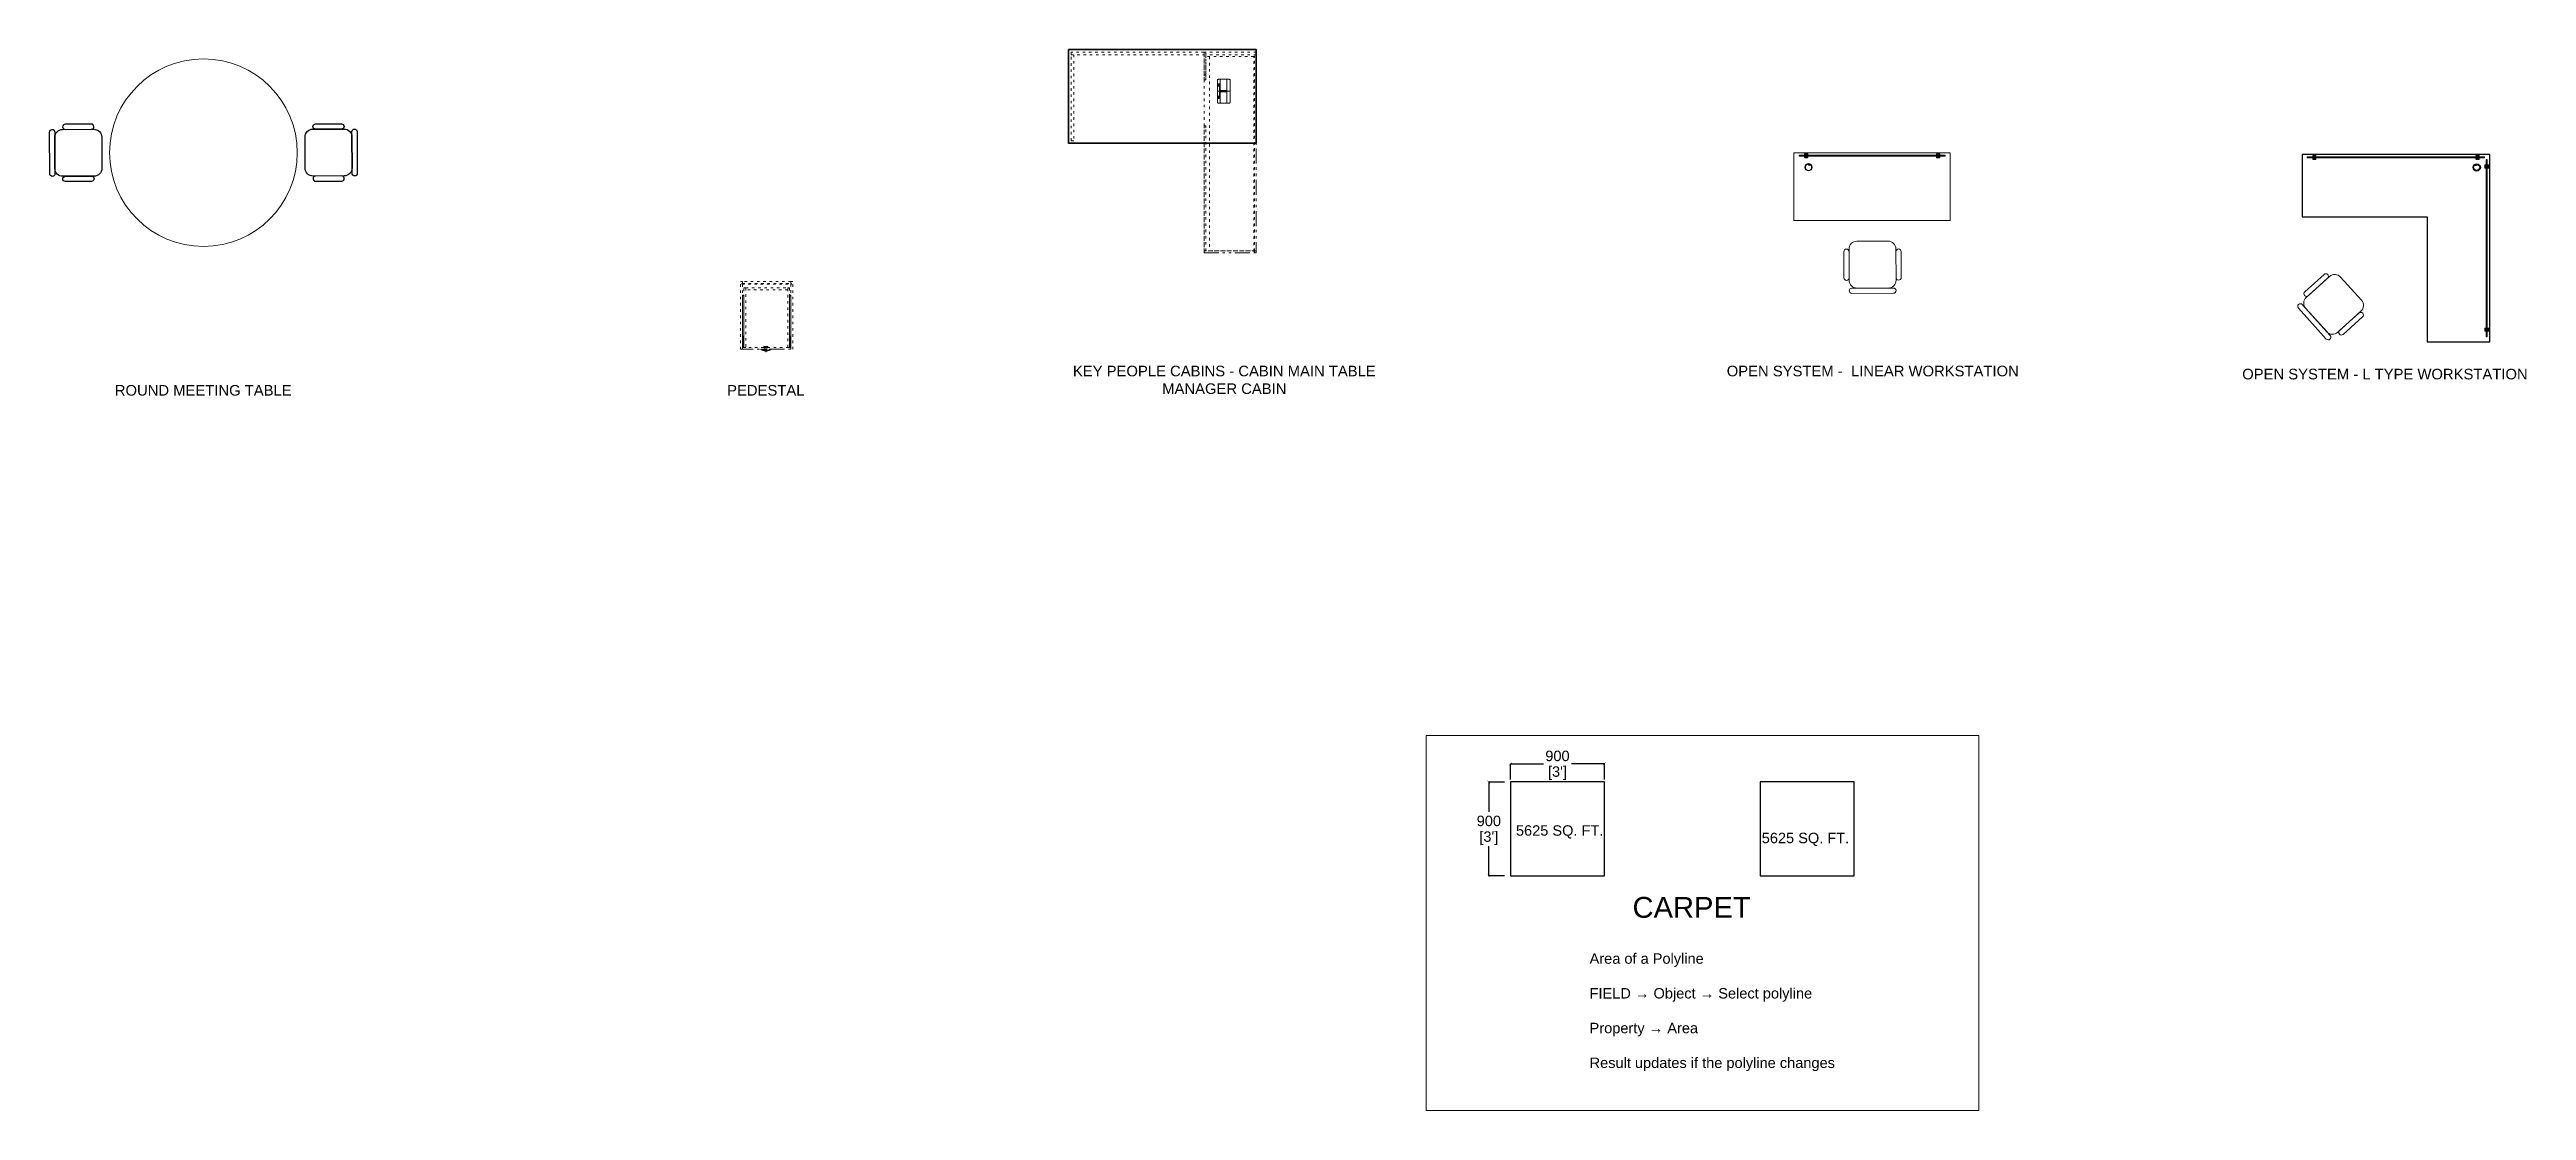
# Model space of a CAD drawing. Header units: millimetres. Extents: x -30 to 138967, y -30 to 77998.
# Drawn here: x 41352 to 65108, y 37225 to 47407 of the extents above; entities that cross this region are included whole.
import ezdxf

# ---------------------------------------------------------------- set-up
doc = ezdxf.new("R2010")
doc.units = ezdxf.units.MM
doc.header["$LTSCALE"] = 10
doc.header["$MEASUREMENT"] = 0
doc.linetypes.add('ACAD_ISO03W100', pattern=[30, 12, -18])
doc.layers.get('0').update_dxf_attribs({"lineweight": 13})
for name, color, linetype, lineweight, true_color in [('BLIND -PVC', 7, 'Continuous', 13, 0x625f7c), ('OTHER CLADDING', 7, 'Continuous', 13, 0xfa94ca), ('PELMET', 7, 'Continuous', 30, 0x65665c)]:
    doc.layers.add(name, color=color, linetype=linetype, lineweight=lineweight, true_color=true_color)
for name, color, linetype, lineweight in [('Furniture', 14, 'Continuous', 25), ('Lacquered Glass', 152, 'Continuous', 5), ('SKIRTING', 253, 'Continuous', 20)]:
    doc.layers.add(name, color=color, linetype=linetype, lineweight=lineweight)
for name, color, linetype in [('KEY PEOPLE CABINS - MANAGER CABIN', 248, 'Continuous'), ('PEDESTAL -3 DRAWER', 36, 'Continuous'), ('ROUND MEETING TABLE', 34, 'Continuous')]:
    doc.layers.add(name, color=color, linetype=linetype)
doc.styles.add('2MM', font='arial.ttf')
doc.styles.add('DIM COMPOUND', font='arial.ttf', dxfattribs={"height": 100})
doc.styles.get("Standard").update_dxf_attribs({"font": 'arial.ttf'})
doc.dimstyles.new('DIM COMPOUND', dxfattribs={"dimtxt": 100, "dimasz": 25, "dimexe": 0.05, "dimexo": 10, "dimgap": 25, "dimtad": 0, "dimtih": 1, "dimtoh": 1, "dimdec": 0, "dimzin": 0, "dimdsep": 46, "dimtxsty": 'DIM COMPOUND', "dimblk": 'ARCHTICK', "dimcen": 0.01, "dimdle": 5, "dimclrd": 216, "dimclre": 256, "dimclrt": 256, "dimadec": 0, "dimazin": 0, "dimtfac": 0.05, "dimtdec": 0, "dimtofl": 0, "dimtmove": 0, "dimatfit": 3, "dimldrblk": 'DOT', "dimfxl": 150, "dimfxlon": 1, "dimfrac": 2, "dimtolj": 1, "dimtzin": 0, "dimarcsym": 0})

msp = doc.modelspace()

# ---------------------------------------------------------------- texts
at = {"lineweight": 5, "ltscale": 10, "attachment_point": 1}
for insert, char_height in [((58146.8, 47033.8), 0.2), ((57773.4, 39890), 100)]:
    msp.add_mtext('5625 SQ. FT.', dxfattribs=dict(at, insert=insert, char_height=char_height))
at = {"lineweight": 5, "ltscale": 150, "attachment_point": 1}
for s, insert, char_height in [('ROUND MEETING TABLE ', (41977.6, 44187.1), 101.667), ('PEDESTAL', (47850.4, 44187.1), 101.67), ('\\pxqc;KEY PEOPLE CABINS - CABIN MAIN TABLE \\PMANAGER CABIN ', (50522, 44372.2), 101.667), ('\\pxqc;OPEN SYSTEM -  LINEAR WORKSTATION ', (56740.9, 44372.2), 101.667)]:
    msp.add_mtext_dynamic_manual_height_columns(s, width=4194.138, gutter_width=25.4, heights=[0], dxfattribs=dict(at, insert=insert, char_height=char_height))
at = {"layer": 'Furniture', "ltscale": 0.1, "insert": (55415.9, 39961.8), "char_height": 100, "attachment_point": 1, "style": 'DIM COMPOUND'}
msp.add_mtext('5625 SQ. FT.', dxfattribs=at)
at = {"layer": 'Furniture', "insert": (56122.2, 38732.8), "char_height": 100, "width": 2453.605, "attachment_point": 1, "style": 'DIM COMPOUND'}
msp.add_mtext('Area of a Polyline^J^JFIELD → Object → Select polyline^J^JProperty → Area^J^JResult updates if the polyline changes', dxfattribs=at)
at = {"layer": 'KEY PEOPLE CABINS - MANAGER CABIN', "lineweight": 5, "insert": (62381.2, 44342.8), "char_height": 101.667, "width": 2922.081, "attachment_point": 1}
msp.add_mtext('OPEN SYSTEM - L TYPE WORKSTATION ', dxfattribs=at)
at = {"layer": 'PELMET', "insert": (57100.7, 39172.8), "char_height": 200, "width": 6324.035, "attachment_point": 5, "style": '2MM'}
msp.add_mtext('{\\C256;\\c0;CARPET}', dxfattribs=at)

# ---------------------------------------------------------------- blocks, each defined once
blk = doc.blocks.new('*U35')
at = {"color": 5}
for points in [[(24, 11), (14, 11, 0.414214), (13, 10), (13, 10, 0.414214), (14, 9), (24, 9, 0.414214), (25, 10), (25, 10, 0.414214)], [(8, 8), (8, -8, 0.414214), (9, -9), (9, -9, 0.414214), (10, -8), (10, 8, 0.414214), (9, 9, 0.414214)], [(10, 6), (10, -6, 0.414214), (13, -9), (25, -9, 0.414214), (28, -6), (28, 6, 0.414214), (25, 9), (13, 9, 0.414214)], [(24, -11), (14, -11, -0.414214), (13, -10), (13, -10, -0.414214), (14, -9), (24, -9, -0.414214), (25, -10), (25, -10, -0.414214)]]:
    blk.add_lwpolyline(points, format="xyb", close=True, dxfattribs=at)
blk = doc.blocks.new('*U82')
at = {"layer": 'ROUND MEETING TABLE', "lineweight": 5, "ltscale": 10}
blk.add_circle((0, 0), 900, dxfattribs=at)
at = {"layer": 'ROUND MEETING TABLE', "xscale": -25.00000000000027}
for p, yscale, zscale, rotation in [((-1675, -3), 25.00000000000028, 25.00000000000028, 180.2066509215447), ((1675, 3), 25.00000000000027, 25.00000000000027, 0.2066509215446555)]:
    blk.add_blockref('*U35', p, dxfattribs=dict(at, yscale=yscale, zscale=zscale, rotation=rotation))
blk = doc.blocks.new('GYT')
at = {"layer": 'BLIND -PVC'}
for p, q in [((60520, 4894), (60520, 4895)), ((60520, 4895), (60520, 4895)), ((60520, 4895), (60521, 4895)), ((60520, 4894), (60520, 4894)), ((60520, 4894), (60520, 4894)), ((60520, 4894), (60529, 4894)), ((60520, 4863), (60520, 4894)), ((60520, 4891), (60520, 4891)), ((60520, 4863), (60520, 4863)), ((60520, 4863), (60520, 4859)), ((60520, 4859), (60520, 4859)), ((60520, 4835), (60520, 4859)), ((60520, 4834), (60520, 4835)), ((60520, 4835), (60520, 4835)), ((60520, 4835), (60520, 4835)), ((60520, 4834), (60520, 4824)), ((60520, 4834), (60520, 4834)), ((60520, 4824), (60520, 4823)), ((60520, 4823), (60520, 4823)), ((60520, 4823), (60520, 4823)), ((60520, 4823), (60520, 4396)), ((60530, 4896), (60521, 4896)), ((60521, 4896), (60521, 4895)), ((60521, 4895), (60521, 4895)), ((60521, 4895), (60521, 4895)), ((60531, 4895), (60521, 4895)), ((60524, 4789), (60524, 4792)), ((60524, 4792), (60528, 4792)), ((60524, 4789), (60526, 4789)), ((60526, 4789), (60528, 4789)), ((60530, 4792), (60528, 4792)), ((60530, 4789), (60528, 4789)), ((60530, 4792), (60529, 4894)), ((60529, 4894), (60531, 4894)), ((60531, 4896), (60530, 4896)), ((60530, 4789), (60530, 4792)), ((60530, 4792), (60530, 4792)), ((60531, 4895), (60531, 4896)), ((60531, 4896), (60531, 4896)), ((60532, 4895), (60531, 4895)), ((60531, 4895), (60531, 4895)), ((60531, 4895), (60531, 4895)), ((60531, 4895), (60531, 4895)), ((60531, 4895), (60531, 4894)), ((60531, 4895), (60531, 4895)), ((60531, 4895), (60531, 4894)), ((60531, 4894), (60531, 4894)), ((60531, 4894), (60531, 4894)), ((60531, 4894), (60531, 4894)), ((60531, 4894), (60531, 4894)), ((60531, 4894), (60531, 4893)), ((60531, 4889), (60531, 4894)), ((60531, 4893), (60532, 4893)), ((60531, 4893), (60531, 4889)), ((60531, 4886), (60531, 4889)), ((60531, 4889), (60531, 4889)), ((60532, 4889), (60531, 4889)), ((60531, 4772), (60531, 4886)), ((60531, 4886), (60532, 4886)), ((60532, 4772), (60531, 4772)), ((60531, 4707), (60531, 4772)), ((60532, 4894), (60532, 4895)), ((60532, 4893), (60532, 4894)), ((60532, 4894), (60532, 4894)), ((60532, 4894), (60532, 4894)), ((60532, 4889), (60532, 4761)), ((60532, 4772), (60532, 4886)), ((60532, 4707), (60532, 4772)), ((60532, 4761), (60533, 4761)), ((60532, 4755), (60532, 4761)), ((60532, 4755), (60533, 4755)), ((60532, 4755), (60532, 4400)), ((60533, 4755), (60533, 4761)), ((60531, 4707), (60532, 4707)), ((60531, 4398), (60531, 4707)), ((60532, 4400), (60532, 4707)), ((60531, 4396), (60520, 4396)), ((60524, 4401), (60526, 4401)), ((60524, 4398), (60524, 4401)), ((60524, 4398), (60530, 4398)), ((60528, 4401), (60526, 4401)), ((60528, 4401), (60530, 4401)), ((60530, 4398), (60530, 4401)), ((60531, 4396), (60531, 4398)), ((60532, 4398), (60531, 4398)), ((60532, 4398), (60532, 4400)), ((60532, 4400), (60532, 4400))]:
    blk.add_line(p, q, dxfattribs=at)
blk = doc.blocks.new('cabinet lock pl')
at = {"layer": 'BLIND -PVC', "color": 18, "lineweight": 5, "true_color": 0x000000}
for p, q in [((-0.01, -0.018), (-0.01, 0.002)), ((-0.01, 0.002), (-0.001, 0.002)), ((0.003, 0.026), (-0.002, 0.026)), ((-0.002, 0.022), (-0.002, 0.026)), ((0.003, 0.022), (-0.002, 0.022)), ((-0.002, 0.022), (-0.002, 0.009)), ((0.003, 0.009), (-0.002, 0.009)), ((-0.002, 0.009), (-0.002, 0.006)), ((-0.001, 0.006), (-0.002, 0.006)), ((-0.001, 0.006), (0.001, 0.006)), ((-0.001, 0.002), (-0.001, 0.006)), ((-0.001, 0.002), (0, 0.002)), ((0, 0.002), (0.001, 0.002)), ((0.001, 0.002), (0.001, 0.006)), ((0.003, 0.006), (0.001, 0.006)), ((0.001, 0.002), (0.009, 0.002)), ((0.003, 0.022), (0.003, 0.026)), ((0.003, 0.022), (0.003, 0.009)), ((0.003, 0.006), (0.003, 0.009)), ((0.009, -0.018), (0.009, 0.002)), ((-0.02, -0.026), (-0.02, -0.018)), ((-0.02, -0.018), (-0.015, -0.018)), ((-0.015, -0.026), (-0.02, -0.026)), ((-0.015, -0.026), (-0.015, -0.018)), ((-0.015, -0.018), (-0.01, -0.018)), ((-0.015, -0.026), (0.015, -0.026)), ((0, -0.018), (-0.01, -0.018)), ((0.009, -0.018), (0, -0.018)), ((0.009, -0.018), (0.015, -0.018)), ((0.015, -0.026), (0.015, -0.018)), ((0.02, -0.018), (0.015, -0.018)), ((0.015, -0.026), (0.02, -0.026)), ((0.02, -0.026), (0.02, -0.018))]:
    blk.add_line(p, q, dxfattribs=at)
blk = doc.blocks.new('gret')
at = {"layer": 'SKIRTING'}
for p, q in [((244167, 8986), (244167, 8985)), ((244167, 8986), (244168, 8986)), ((244167, 8985), (244168, 8985)), ((244183, 8986), (244168, 8986)), ((244168, 8985), (244170, 8984)), ((244170, 8984), (244173, 8982)), ((244173, 8982), (244176, 8980)), ((244176, 8980), (244179, 8979)), ((244179, 8979), (244183, 8978)), ((244183, 8985), (244183, 8986)), ((244183, 8984), (244183, 8985)), ((244183, 8985), (244183, 8985)), ((244183, 8984), (244183, 8984)), ((244183, 8984), (244183, 8984)), ((244183, 8983), (244183, 8984)), ((244184, 8983), (244183, 8983)), ((244183, 8978), (244186, 8976)), ((244184, 8982), (244184, 8983)), ((244184, 8982), (244184, 8982)), ((244185, 8981), (244184, 8982)), ((244184, 8982), (244184, 8982)), ((244186, 8980), (244185, 8981)), ((244185, 8981), (244185, 8981)), ((244185, 8981), (244185, 8981)), ((244186, 8980), (244186, 8980)), ((244186, 8980), (244186, 8980)), ((244187, 8980), (244186, 8980)), ((244186, 8980), (244186, 8980)), ((244186, 8976), (244189, 8975)), ((244187, 8980), (244187, 8980)), ((244187, 8979), (244187, 8980)), ((244187, 8979), (244187, 8979)), ((244188, 8979), (244187, 8979)), ((244188, 8979), (244188, 8979)), ((244189, 8979), (244188, 8979)), ((244188, 8979), (244188, 8979)), ((244190, 8978), (244189, 8979)), ((244189, 8975), (244193, 8974)), ((244193, 8977), (244190, 8978)), ((244196, 8977), (244193, 8977)), ((244193, 8974), (244196, 8974)), ((244200, 8976), (244196, 8977)), ((244196, 8974), (244199, 8973)), ((244199, 8973), (244203, 8972)), ((244203, 8975), (244200, 8976)), ((244207, 8975), (244203, 8975)), ((244203, 8972), (244206, 8972)), ((244206, 8972), (244210, 8972)), ((244210, 8975), (244207, 8975)), ((244214, 8974), (244210, 8975)), ((244210, 8972), (244213, 8971)), ((244213, 8971), (244217, 8971)), ((244217, 8974), (244214, 8974)), ((244217, 8974), (244220, 8974)), ((244220, 8971), (244217, 8971)), ((244220, 8974), (244223, 8975)), ((244224, 8972), (244220, 8971)), ((244223, 8975), (244227, 8975)), ((244227, 8972), (244224, 8972)), ((244227, 8975), (244230, 8975)), ((244231, 8972), (244227, 8972)), ((244230, 8975), (244234, 8976)), ((244234, 8973), (244231, 8972)), ((244234, 8976), (244237, 8977)), ((244238, 8974), (244234, 8973)), ((244237, 8977), (244241, 8977)), ((244241, 8974), (244238, 8974)), ((244241, 8977), (244244, 8978)), ((244244, 8975), (244241, 8974)), ((244244, 8978), (244245, 8979)), ((244248, 8976), (244244, 8975)), ((244245, 8979), (244245, 8979)), ((244245, 8979), (244246, 8979)), ((244246, 8979), (244247, 8980)), ((244246, 8979), (244246, 8979)), ((244246, 8979), (244246, 8979)), ((244246, 8979), (244246, 8979)), ((244247, 8980), (244248, 8980)), ((244247, 8980), (244247, 8980)), ((244247, 8980), (244247, 8980)), ((244248, 8980), (244248, 8981)), ((244248, 8981), (244249, 8981)), ((244248, 8980), (244248, 8980)), ((244248, 8980), (244248, 8980)), ((244251, 8978), (244248, 8976)), ((244249, 8982), (244250, 8982)), ((244249, 8981), (244249, 8982)), ((244249, 8981), (244249, 8981)), ((244250, 8984), (244251, 8984)), ((244250, 8983), (244250, 8984)), ((244250, 8982), (244250, 8983)), ((244250, 8983), (244250, 8983)), ((244250, 8982), (244250, 8982)), ((244251, 8985), (244251, 8986)), ((244251, 8986), (244265, 8986)), ((244251, 8984), (244251, 8985)), ((244251, 8985), (244251, 8985)), ((244251, 8984), (244251, 8984)), ((244254, 8979), (244251, 8978)), ((244258, 8980), (244254, 8979)), ((244261, 8982), (244258, 8980)), ((244264, 8984), (244261, 8982)), ((244266, 8985), (244264, 8984)), ((244267, 8986), (244265, 8986)), ((244266, 8985), (244267, 8985)), ((244267, 8986), (244267, 8985))]:
    blk.add_line(p, q, dxfattribs=at)
blk = doc.blocks.new('*U52')
at = {"layer": 'PEDESTAL -3 DRAWER', "linetype": 'ACAD_ISO03W100', "lineweight": 9}
for p, q in [((-482, 632), (-482, 650)), ((-500, 0), (0, 0))]:
    blk.add_line(p, q, dxfattribs=at)
at = {"layer": 'PEDESTAL -3 DRAWER', "linetype": 'ACAD_ISO03W100', "lineweight": 9, "ltscale": 0.2}
for p, q in [((-18, 650), (-482, 650)), ((-18, 632), (-18, 650))]:
    blk.add_line(p, q, dxfattribs=at)
for points in [[(-500, 0), (-500, 650), (-482, 650)], [(-482, 632), (-488, 632), (-488, 626), (-18, 626), (-12, 626), (-12, 632), (-18, 632)], [(-482, 632), (-18, 632)], [(-482, 0), (-482, 626)], [(0, 0), (0, 650), (-18, 650)], [(-18, 626), (-18, 0)]]:
    blk.add_lwpolyline(points, dxfattribs=at)
for points in [[(-469, 588), (-451, 588), (-451, 18), (-469, 18)], [(-451, 588), (-48, 588), (-48, 570), (-451, 570)], [(-48, 588), (-30, 588), (-30, 18), (-48, 18)], [(-18, 0), (-482, 0), (-482, 18), (-18, 18)]]:
    blk.add_lwpolyline(points, close=True, dxfattribs=at)
at = {"layer": 'PEDESTAL -3 DRAWER', "linetype": 'ACAD_ISO03W100', "lineweight": 9, "rotation": 180}
blk.add_blockref('GYT', (60050, 4914), dxfattribs=at)
at = {"layer": 'PEDESTAL -3 DRAWER', "linetype": 'ACAD_ISO03W100', "lineweight": 9, "ltscale": 0.2, "xscale": -1, "rotation": 180}
blk.add_blockref('GYT', (-60550, 4914), dxfattribs=at)
at = {"layer": 'PEDESTAL -3 DRAWER'}
blk.add_blockref('gret', (-244473, -8986), dxfattribs=at)
at = {"layer": 'PEDESTAL -3 DRAWER', "linetype": 'ACAD_ISO03W100', "lineweight": 9, "xscale": -985.2216748768298, "yscale": 985.2216748768298, "zscale": 985.2216748768298, "rotation": 180}
blk.add_blockref('cabinet lock pl', (-257, 0), dxfattribs=at)
blk = doc.blocks.new('Pop-Up Floor Box pl cl 2')
at = {"layer": 'SKIRTING'}
for p, q in [((729, 119), (728, 116)), ((728, 116), (728, 96)), ((728, 95), (728, 96)), ((728, 96), (728, 95)), ((743, 96), (728, 96)), ((728, 95), (728, 95)), ((730, 95), (728, 95)), ((728, 95), (728, 95)), ((728, 95), (730, 95)), ((728, 95), (728, 41)), ((729, 38), (728, 41)), ((728, 41), (728, 40)), ((728, 40), (728, 16)), ((729, 38), (728, 40)), ((728, 16), (729, 14)), ((730, 121), (729, 119)), ((729, 38), (730, 36)), ((730, 35), (729, 38)), ((729, 14), (730, 11)), ((731, 123), (730, 121)), ((837, 95), (730, 95)), ((731, 34), (730, 36)), ((730, 35), (731, 33)), ((730, 11), (731, 9)), ((733, 125), (731, 123)), ((731, 34), (733, 32)), ((731, 33), (733, 31)), ((731, 9), (733, 7)), ((736, 126), (733, 125)), ((733, 31), (733, 32)), ((734, 32), (733, 32)), ((734, 31), (733, 31)), ((733, 7), (736, 6)), ((734, 31), (734, 32)), ((736, 31), (734, 32)), ((736, 30), (734, 31)), ((738, 126), (736, 126)), ((736, 30), (736, 31)), ((736, 31), (736, 31)), ((736, 31), (737, 31)), ((736, 30), (736, 30)), ((737, 30), (736, 30)), ((736, 6), (738, 6)), ((737, 30), (737, 31)), ((738, 31), (737, 31)), ((738, 30), (737, 30)), ((843, 126), (738, 126)), ((739, 31), (738, 31)), ((738, 30), (739, 30)), ((738, 6), (843, 6)), ((739, 30), (739, 31)), ((739, 31), (741, 31)), ((741, 30), (739, 30)), ((741, 30), (741, 31)), ((741, 31), (742, 31)), ((742, 30), (741, 30)), ((742, 30), (742, 31)), ((744, 31), (742, 31)), ((744, 30), (742, 30)), ((748, 96), (743, 96)), ((744, 30), (744, 31)), ((744, 31), (746, 31)), ((746, 30), (744, 30)), ((746, 30), (746, 31)), ((747, 31), (746, 31)), ((746, 30), (747, 30)), ((747, 31), (747, 30)), ((827, 31), (747, 31)), ((748, 30), (747, 30)), ((838, 96), (748, 96)), ((828, 30), (748, 30)), ((774, 17), (773, 15)), ((774, 15), (773, 15)), ((773, 15), (773, 14)), ((774, 14), (773, 14)), ((773, 14), (773, 12)), ((774, 12), (773, 12)), ((773, 11), (773, 12)), ((774, 11), (773, 11)), ((773, 10), (774, 11)), ((773, 11), (773, 10)), ((773, 10), (773, 9)), ((773, 9), (773, 10)), ((773, 9), (773, 9)), ((773, 9), (774, 9)), ((773, 8), (773, 9)), ((773, 9), (773, 9)), ((773, 9), (773, 9)), ((773, 9), (773, 9)), ((773, 9), (773, 9)), ((773, 9), (773, 9)), ((773, 9), (773, 9)), ((773, 8), (773, 8)), ((773, 8), (774, 8)), ((775, 26), (774, 25)), ((774, 25), (775, 25)), ((774, 25), (774, 24)), ((775, 24), (774, 24)), ((774, 22), (774, 24)), ((774, 22), (775, 22)), ((775, 22), (774, 20)), ((774, 22), (774, 20)), ((774, 20), (774, 20)), ((774, 19), (774, 20)), ((774, 20), (774, 19)), ((774, 19), (774, 19)), ((774, 17), (774, 19)), ((774, 17), (774, 19)), ((774, 17), (774, 17)), ((774, 17), (774, 15)), ((774, 14), (774, 15)), ((774, 14), (774, 12)), ((774, 12), (774, 11)), ((774, 9), (774, 9)), ((774, 9), (774, 9)), ((774, 9), (774, 9)), ((774, 9), (774, 9)), ((774, 9), (774, 9)), ((774, 9), (774, 9)), ((774, 9), (774, 9)), ((774, 9), (774, 9)), ((774, 9), (795, 9)), ((774, 8), (774, 8)), ((774, 8), (774, 8)), ((795, 8), (774, 8)), ((774, 8), (774, 8)), ((774, 8), (774, 8)), ((775, 28), (775, 28)), ((775, 27), (775, 28)), ((775, 28), (775, 28)), ((775, 28), (775, 28)), ((775, 28), (776, 28)), ((775, 27), (775, 27)), ((775, 27), (775, 27)), ((775, 27), (775, 27)), ((775, 27), (775, 27)), ((775, 27), (775, 27)), ((775, 27), (775, 27)), ((776, 27), (775, 27)), ((775, 27), (775, 26)), ((775, 27), (775, 27)), ((775, 27), (775, 27)), ((775, 27), (775, 27)), ((775, 27), (775, 27)), ((775, 26), (775, 27)), ((775, 26), (775, 25)), ((775, 26), (794, 26)), ((775, 25), (775, 24)), ((775, 22), (775, 24)), ((776, 28), (776, 28)), ((776, 28), (776, 28)), ((776, 27), (776, 28)), ((776, 28), (776, 28)), ((776, 28), (776, 28)), ((776, 28), (776, 28)), ((776, 28), (793, 28)), ((776, 28), (776, 28)), ((793, 28), (776, 28)), ((776, 27), (776, 27)), ((780, 21), (790, 21)), ((780, 21), (780, 21)), ((790, 21), (780, 21)), ((781, 20), (789, 20)), ((781, 20), (789, 20)), ((781, 20), (781, 20)), ((782, 19), (782, 19)), ((788, 19), (782, 19)), ((788, 19), (782, 19)), ((787, 18), (783, 18)), ((787, 18), (783, 18)), ((783, 18), (783, 18)), ((787, 18), (787, 18)), ((788, 19), (788, 19)), ((789, 20), (789, 20)), ((790, 21), (790, 21)), ((794, 28), (793, 28)), ((793, 28), (793, 28)), ((793, 28), (794, 28)), ((793, 28), (793, 28)), ((794, 28), (794, 27)), ((794, 28), (794, 28)), ((794, 28), (794, 28)), ((794, 28), (794, 28)), ((794, 28), (794, 28)), ((794, 28), (795, 28)), ((794, 28), (794, 28)), ((794, 27), (794, 27)), ((794, 27), (794, 27)), ((794, 27), (794, 27)), ((794, 27), (794, 27)), ((794, 27), (794, 27)), ((794, 27), (794, 27)), ((794, 27), (794, 27)), ((794, 27), (794, 27)), ((794, 27), (794, 26)), ((795, 25), (794, 26)), ((795, 28), (795, 27)), ((795, 27), (795, 26)), ((795, 27), (795, 27)), ((795, 27), (795, 27)), ((795, 27), (795, 27)), ((795, 27), (795, 27)), ((795, 25), (795, 26)), ((795, 26), (843, 26)), ((795, 25), (795, 25)), ((795, 25), (795, 24)), ((795, 25), (795, 24)), ((795, 24), (795, 24)), ((795, 24), (795, 22)), ((795, 24), (795, 22)), ((795, 22), (795, 22)), ((795, 22), (795, 20)), ((796, 20), (795, 22)), ((796, 20), (795, 20)), ((795, 19), (795, 20)), ((796, 19), (795, 19)), ((795, 19), (795, 17)), ((796, 17), (795, 17)), ((795, 17), (796, 15)), ((795, 9), (796, 9)), ((795, 9), (795, 9)), ((795, 9), (795, 9)), ((796, 8), (795, 8)), ((795, 8), (795, 8)), ((796, 19), (796, 20)), ((796, 17), (796, 19)), ((796, 17), (796, 15)), ((796, 15), (796, 15)), ((796, 14), (796, 15)), ((796, 14), (796, 15)), ((796, 14), (796, 14)), ((796, 12), (796, 14)), ((796, 14), (796, 12)), ((796, 11), (796, 12)), ((796, 12), (796, 12)), ((796, 12), (796, 11)), ((796, 11), (796, 11)), ((796, 10), (796, 11)), ((797, 10), (796, 11)), ((796, 9), (796, 10)), ((796, 9), (796, 9)), ((796, 9), (796, 9)), ((796, 9), (796, 9)), ((796, 9), (796, 9)), ((796, 9), (796, 9)), ((796, 9), (796, 9)), ((796, 9), (796, 9)), ((796, 9), (796, 9)), ((796, 9), (796, 9)), ((796, 9), (796, 9)), ((797, 9), (796, 9)), ((796, 9), (796, 8)), ((796, 8), (796, 8)), ((796, 8), (796, 8)), ((796, 8), (796, 8)), ((797, 9), (797, 10)), ((797, 9), (797, 9)), ((797, 9), (797, 9)), ((797, 9), (797, 9)), ((797, 9), (797, 9)), ((830, 31), (827, 31)), ((831, 30), (828, 30)), ((832, 32), (830, 31)), ((833, 31), (831, 30)), ((834, 34), (832, 32)), ((835, 33), (833, 31)), ((836, 36), (834, 34)), ((837, 35), (835, 33)), ((837, 38), (836, 36)), ((838, 95), (837, 95)), ((837, 95), (837, 41)), ((837, 41), (837, 38)), ((838, 38), (837, 35)), ((838, 96), (838, 95)), ((838, 40), (838, 95)), ((838, 40), (838, 38)), ((843, 126), (948, 126)), ((843, 106), (843, 126)), ((843, 106), (843, 26)), ((891, 26), (843, 26)), ((843, 6), (843, 26)), ((948, 6), (843, 6)), ((848, 96), (938, 96)), ((848, 95), (848, 96)), ((848, 95), (849, 95)), ((848, 95), (848, 40)), ((848, 40), (849, 38)), ((849, 95), (849, 41)), ((849, 95), (956, 95)), ((849, 41), (850, 38)), ((849, 38), (850, 35)), ((850, 38), (851, 36)), ((850, 35), (851, 33)), ((851, 36), (852, 34)), ((851, 33), (853, 31)), ((852, 34), (854, 32)), ((853, 31), (856, 30)), ((854, 32), (857, 31)), ((856, 30), (858, 30)), ((857, 31), (859, 31)), ((858, 30), (938, 30)), ((859, 31), (939, 31)), ((890, 17), (891, 19)), ((890, 17), (891, 17)), ((890, 17), (890, 15)), ((890, 15), (891, 15)), ((890, 14), (890, 15)), ((890, 14), (891, 14)), ((891, 14), (890, 12)), ((890, 12), (890, 14)), ((890, 11), (890, 12)), ((890, 12), (890, 12)), ((890, 12), (890, 11)), ((890, 11), (890, 11)), ((890, 10), (890, 11)), ((890, 10), (890, 11)), ((890, 9), (890, 10)), ((890, 9), (890, 10)), ((890, 9), (890, 9)), ((890, 9), (890, 9)), ((890, 9), (890, 9)), ((890, 9), (890, 9)), ((891, 9), (890, 9)), ((890, 9), (890, 9)), ((890, 9), (890, 9)), ((890, 9), (890, 9)), ((890, 9), (890, 9)), ((890, 9), (890, 8)), ((890, 9), (890, 9)), ((890, 9), (890, 9)), ((890, 8), (890, 8)), ((890, 8), (891, 8)), ((891, 27), (891, 27)), ((891, 26), (891, 27)), ((891, 27), (892, 27)), ((891, 27), (891, 27)), ((891, 25), (891, 26)), ((892, 25), (891, 25)), ((891, 25), (891, 24)), ((891, 24), (892, 24)), ((892, 24), (891, 22)), ((891, 22), (891, 24)), ((891, 22), (891, 22)), ((891, 22), (891, 20)), ((891, 20), (891, 22)), ((891, 20), (891, 20)), ((891, 20), (891, 19)), ((891, 19), (891, 20)), ((891, 19), (891, 19)), ((891, 19), (891, 17)), ((891, 17), (891, 15)), ((891, 14), (891, 15)), ((891, 9), (891, 9)), ((891, 9), (891, 9)), ((891, 9), (891, 9)), ((891, 9), (891, 9)), ((891, 9), (891, 9)), ((912, 9), (891, 9)), ((891, 8), (891, 8)), ((891, 8), (891, 8)), ((891, 8), (891, 8)), ((912, 8), (891, 8)), ((892, 28), (893, 28)), ((892, 28), (892, 28)), ((892, 27), (892, 28)), ((892, 28), (892, 28)), ((892, 28), (892, 28)), ((892, 28), (892, 28)), ((892, 27), (892, 27)), ((892, 27), (892, 27)), ((893, 27), (892, 27)), ((892, 27), (892, 27)), ((892, 27), (892, 27)), ((892, 27), (892, 27)), ((892, 27), (892, 27)), ((892, 27), (892, 27)), ((892, 27), (892, 27)), ((892, 26), (892, 27)), ((911, 26), (892, 26)), ((892, 26), (892, 25)), ((892, 24), (892, 25)), ((893, 28), (893, 28)), ((893, 28), (893, 27)), ((893, 28), (893, 28)), ((893, 28), (893, 28)), ((893, 28), (893, 28)), ((910, 28), (893, 28)), ((893, 28), (893, 28)), ((910, 28), (893, 28)), ((907, 21), (897, 21)), ((897, 21), (897, 21)), ((897, 21), (907, 21)), ((906, 20), (898, 20)), ((906, 20), (898, 20)), ((898, 20), (898, 20)), ((899, 19), (899, 19)), ((899, 19), (905, 19)), ((899, 19), (905, 19)), ((900, 18), (904, 18)), ((900, 18), (904, 18)), ((900, 18), (900, 18)), ((904, 18), (904, 18)), ((905, 19), (905, 19)), ((906, 20), (906, 20)), ((907, 21), (907, 21)), ((911, 28), (910, 28)), ((910, 28), (910, 28)), ((910, 28), (910, 28)), ((910, 28), (910, 28)), ((910, 28), (911, 28)), ((910, 28), (910, 28)), ((911, 27), (911, 28)), ((911, 28), (911, 28)), ((911, 28), (911, 28)), ((911, 28), (911, 28)), ((911, 28), (911, 27)), ((911, 28), (911, 28)), ((911, 27), (911, 27)), ((911, 27), (911, 27)), ((911, 27), (911, 27)), ((911, 27), (911, 27)), ((911, 27), (911, 27)), ((911, 27), (911, 27)), ((911, 27), (911, 27)), ((911, 27), (911, 27)), ((911, 27), (912, 27)), ((911, 26), (911, 27)), ((911, 26), (911, 25)), ((912, 25), (911, 25)), ((911, 25), (911, 24)), ((911, 24), (912, 24)), ((912, 22), (911, 24)), ((912, 26), (912, 27)), ((912, 27), (912, 27)), ((912, 27), (912, 27)), ((912, 27), (912, 27)), ((912, 25), (912, 26)), ((912, 25), (912, 24)), ((912, 22), (912, 24)), ((912, 22), (912, 22)), ((912, 20), (912, 22)), ((912, 20), (912, 22)), ((912, 20), (912, 20)), ((912, 19), (912, 20)), ((912, 20), (913, 19)), ((912, 19), (913, 19)), ((912, 17), (912, 19)), ((912, 17), (913, 17)), ((912, 15), (912, 17)), ((912, 15), (913, 15)), ((912, 14), (912, 15)), ((912, 9), (912, 9)), ((912, 9), (913, 9)), ((912, 9), (912, 9)), ((912, 9), (912, 9)), ((912, 9), (912, 9)), ((913, 8), (912, 8)), ((912, 8), (912, 8)), ((912, 8), (912, 8)), ((913, 17), (913, 19)), ((913, 17), (913, 15)), ((913, 15), (913, 14)), ((912, 14), (913, 14)), ((912, 14), (913, 12)), ((913, 14), (913, 12)), ((913, 11), (913, 12)), ((913, 12), (913, 11)), ((913, 12), (913, 12)), ((913, 11), (913, 11)), ((913, 10), (913, 11)), ((913, 10), (913, 11)), ((913, 9), (913, 10)), ((913, 9), (913, 10)), ((913, 9), (913, 9)), ((913, 9), (913, 9)), ((913, 9), (913, 9)), ((913, 9), (913, 9)), ((913, 9), (913, 9)), ((913, 9), (913, 9)), ((913, 9), (913, 9)), ((913, 9), (913, 9)), ((913, 9), (913, 9)), ((913, 9), (913, 9)), ((913, 9), (913, 9)), ((913, 8), (913, 9)), ((913, 8), (913, 8)), ((913, 8), (913, 8)), ((938, 96), (943, 96)), ((938, 30), (939, 30)), ((939, 31), (939, 30)), ((939, 31), (941, 31)), ((939, 30), (941, 30)), ((941, 30), (941, 31)), ((942, 31), (941, 31)), ((941, 30), (942, 30)), ((942, 30), (942, 31)), ((942, 31), (944, 31)), ((944, 30), (942, 30)), ((943, 96), (958, 96)), ((944, 30), (944, 31)), ((946, 31), (944, 31)), ((946, 30), (944, 30)), ((946, 30), (946, 31)), ((947, 31), (946, 31)), ((946, 30), (947, 30)), ((947, 30), (947, 31)), ((947, 31), (948, 31)), ((948, 30), (947, 30)), ((951, 126), (948, 126)), ((948, 31), (949, 31)), ((948, 30), (949, 30)), ((951, 6), (948, 6)), ((949, 30), (949, 31)), ((951, 31), (949, 31)), ((949, 30), (951, 30)), ((953, 125), (951, 126)), ((952, 32), (951, 31)), ((951, 30), (951, 31)), ((951, 31), (951, 31)), ((951, 30), (952, 31)), ((951, 30), (951, 30)), ((953, 7), (951, 6)), ((952, 31), (952, 32)), ((952, 32), (953, 32)), ((952, 31), (953, 31)), ((953, 125), (955, 123)), ((955, 34), (953, 32)), ((955, 33), (953, 31)), ((953, 31), (953, 32)), ((955, 9), (953, 7)), ((955, 123), (957, 121)), ((955, 34), (957, 36)), ((957, 35), (955, 33)), ((957, 11), (955, 9)), ((956, 95), (958, 95)), ((958, 95), (956, 95)), ((958, 119), (957, 121)), ((958, 38), (957, 35)), ((957, 36), (958, 38)), ((958, 14), (957, 11)), ((958, 119), (958, 116)), ((958, 96), (958, 116)), ((958, 95), (958, 96)), ((958, 96), (958, 95)), ((958, 95), (958, 95)), ((958, 95), (958, 95)), ((958, 95), (958, 41)), ((958, 41), (958, 40)), ((958, 38), (958, 41)), ((958, 40), (958, 38)), ((958, 40), (958, 16)), ((958, 16), (958, 14))]:
    blk.add_line(p, q, dxfattribs=at)
blk = doc.blocks.new('*U97')
at = {"layer": 'Furniture', "linetype": 'ACAD_ISO03W100', "lineweight": 9, "ltscale": 0.2}
for p, q in [((52425, 46883), (52425, 44983)), ((52443, 46876), (52443, 46641)), ((52476, 46865), (52476, 45001)), ((52443, 46201), (52443, 46183))]:
    blk.add_line(p, q, dxfattribs=at)
at = {"layer": 'Furniture', "linetype": 'ACAD_ISO03W100', "lineweight": 9}
for p in [(52925, 46858), (52907, 45001)]:
    blk.add_line(p, (52925, 45001), dxfattribs=at)
at = {"layer": 'Furniture', "lineweight": 35}
blk.add_lwpolyline([(52925, 46033), (51125, 46033), (51125, 46933), (52925, 46933)], close=True, dxfattribs=at)
at = {"layer": 'Furniture', "linetype": 'ACAD_ISO03W100', "lineweight": 9, "ltscale": 0.2}
for points in [[(51149, 46883), (52425, 46883), (52425, 46908), (51149, 46908)], [(51175, 46058), (51149, 46058), (51149, 46883), (51175, 46883)], [(52425, 46641), (52443, 46641), (52443, 46908), (52425, 46908)], [(52425, 45001), (52443, 45001), (52443, 46201), (52425, 46201)]]:
    blk.add_lwpolyline(points, close=True, dxfattribs=at)
for points in [[(52925, 46908), (52425, 46908), (52425, 46883)], [(52925, 46883), (52925, 44983), (52425, 44983), (52425, 46033)], [(52925, 46883), (52925, 44983), (52425, 44983), (52425, 46033)], [(52925, 46865), (52925, 46883), (52443, 46883)], [(52901, 46865), (52443, 46865)], [(52907, 45001), (52907, 44995), (52901, 44995), (52901, 46858), (52901, 46870), (52907, 46870), (52907, 46858)], [(52907, 45001), (52907, 46858)], [(52425, 45001), (52901, 45001)], [(52907, 44983), (52907, 45001), (52425, 45001)]]:
    blk.add_lwpolyline(points, dxfattribs=at)
at = {"layer": 'Furniture', "linetype": 'ACAD_ISO03W100', "lineweight": 9}
for points in [[(52443, 46691), (52425, 46691)], [(52425, 44983), (52925, 44983), (52925, 45001)]]:
    blk.add_lwpolyline(points, dxfattribs=at)
at = {"rotation": 270}
blk.add_blockref('Pop-Up Floor Box pl cl 2', (52548, 47377), dxfattribs=at)
blk = doc.blocks.new('CHAIR')
at = {"color": 5}
for points in [[(2, 2), (14, 2, 0.414214), (17, 5), (17, 17, 0.414214), (14, 20), (2, 20, 0.414214), (-1, 17), (-1, 5, 0.414214)], [(-3, 16), (-3, 6, 0.414214), (-2, 5), (-2, 5, 0.414214), (-1, 6), (-1, 16, 0.414214), (-2, 17), (-2, 17, 0.414214)], [(19, 16), (19, 6, -0.414214), (18, 5), (18, 5, -0.414214), (17, 6), (17, 16, -0.414214), (18, 17), (18, 17, -0.414214)], [(0, 0), (16, 0, 0.414214), (17, 1), (17, 1, 0.414214), (16, 2), (0, 2, 0.414214), (-1, 1, 0.414214)]]:
    blk.add_lwpolyline(points, format="xyb", close=True, dxfattribs=at)
blk = doc.blocks.new('*U48')
at = {"layer": 'Lacquered Glass'}
for p, q in [((-1425, -33), (-1425, -25)), ((-1390, -18), (-1397, -11)), ((-1390, -40), (-1397, -48)), ((-1376, -18), (-1368, -11)), ((-1376, -40), (-1368, -48)), ((-124, -18), (-131, -11)), ((-124, -40), (-131, -48)), ((-110, -18), (-103, -11)), ((-110, -40), (-103, -48)), ((-75, -25), (-75, -33))]:
    blk.add_line(p, q, dxfattribs=at)
blk.add_lwpolyline([(-50, -25), (-1450, -25), (-1450, -33), (-50, -33)], close=True, dxfattribs=at)
for points in [[(-1368, -25), (-1398, -25), (-1398, -13, -0.414214), (-1395, -10), (-1370, -10, -0.414214), (-1368, -13)], [(-1368, -33), (-1398, -33), (-1398, -46, 0.414214), (-1395, -48), (-1370, -48, 0.414214), (-1368, -46)], [(-1375, -20), (-1375, -25), (-1390, -25), (-1390, -20, -0.414214), (-1388, -17), (-1378, -17, -0.414214)], [(-1375, -39), (-1375, -33), (-1390, -33), (-1390, -39, 0.414214), (-1388, -41), (-1378, -41, 0.414214)], [(-132, -25), (-102, -25), (-102, -13, 0.414214), (-105, -10), (-130, -10, 0.414214), (-132, -13)], [(-132, -33), (-102, -33), (-102, -46, -0.414214), (-105, -48), (-130, -48, -0.414214), (-132, -46)], [(-125, -20), (-125, -25), (-110, -25), (-110, -20, 0.414214), (-112, -17), (-122, -17, 0.414214)], [(-125, -39), (-125, -33), (-110, -33), (-110, -39, -0.414214), (-112, -41), (-122, -41, -0.414214)]]:
    blk.add_lwpolyline(points, format="xyb", close=True, dxfattribs=at)
at = {"layer": 'OTHER CLADDING', "lineweight": 5}
blk.add_lwpolyline([(0, 0), (0, 0), (-1500, 0), (-1500, 0), (-1500, -650), (-1500, -650), (0, -650), (0, -650)], close=True, dxfattribs=at)
at = {"layer": 'OTHER CLADDING'}
for radius in [35, 30]:
    blk.add_circle((-1360, -140), radius, dxfattribs=at)
for centre, radius, start, end in [((-1375, -116), 15.1, 343.9431, 22.7287), ((-1360, -140), 20, 56.9121, 93.3359), ((-1334, -127), 15.1, 127.5193, 166.3049)]:
    blk.add_arc(centre, radius, start, end, dxfattribs=at)
blk = doc.blocks.new('_ArchTick')
at = {"color": 0, "linetype": 'ByBlock', "const_width": 0.15}
blk.add_lwpolyline([(-0.5, -0.5), (0.5, 0.5)], dxfattribs=at)
blk = doc.blocks.new('*D68')
at = {"layer": 'DefPoints', "color": 0, "lineweight": 5, "ltscale": 0.1, "transparency": 16777216}
for p in [(56264, 40551), (55364, 40377), (56264, 40377)]:
    blk.add_point(p, dxfattribs=at)
at = {"layer": 'Furniture', "color": 216, "lineweight": -2, "ltscale": 0.1, "transparency": 16777216}
for p, q in [((55359, 40551), (55679, 40551)), ((56269, 40551), (55949, 40551))]:
    blk.add_line(p, q, dxfattribs=at)
at = {"layer": 'Furniture', "lineweight": -2, "ltscale": 0.1, "transparency": 16777216}
for p, q in [((55364, 40401), (55364, 40551)), ((56264, 40401), (56264, 40551))]:
    blk.add_line(p, q, dxfattribs=at)
at = {"layer": 'Furniture', "color": 216, "lineweight": -2, "ltscale": 0.1, "transparency": 16777216, "xscale": 25, "yscale": 25, "zscale": 25, "rotation": 180}
blk.add_blockref('_ArchTick', (55364, 40551), dxfattribs=at)
at = {"layer": 'Furniture', "color": 216, "lineweight": -2, "ltscale": 0.1, "transparency": 16777216, "xscale": 25, "yscale": 25, "zscale": 25}
blk.add_blockref('_ArchTick', (56264, 40551), dxfattribs=at)
at = {"layer": 'Furniture', "ltscale": 0.1, "transparency": 16777216, "char_height": 100, "attachment_point": 5, "style": 'DIM COMPOUND'}
for s, insert in [('\\A1;900', (55814, 40627)), ("\\A1;[3']", (55814, 40462))]:
    blk.add_mtext(s, dxfattribs=dict(at, insert=insert))
blk = doc.blocks.new('_Dot')
at = {"color": 0, "linetype": 'ByBlock', "lineweight": -2}
blk.add_line((-0.5, 0), (-1, 0), dxfattribs=at)
at = {"color": 0, "linetype": 'ByBlock', "lineweight": 5, "const_width": 0.5}
blk.add_lwpolyline([(-0.25, 0, 1), (0.25, 0, 1)], format="xyb", close=True, dxfattribs=at)
blk = doc.blocks.new('*D69')
at = {"color": 216, "lineweight": -2, "ltscale": 0.1, "transparency": 16777216}
for p, q in [((55156, 40382), (55156, 40092)), ((55156, 39472), (55156, 39762))]:
    blk.add_line(p, q, dxfattribs=at)
at = {"lineweight": -2, "ltscale": 0.1, "transparency": 16777216}
for p, q in [((55306, 40377), (55156, 40377)), ((55306, 39477), (55156, 39477))]:
    blk.add_line(p, q, dxfattribs=at)
at = {"layer": 'DefPoints', "color": 0, "lineweight": 5, "ltscale": 0.1, "transparency": 16777216}
for p in [(55364, 40377), (55156, 39477), (55364, 39477)]:
    blk.add_point(p, dxfattribs=at)
at = {"color": 216, "lineweight": -2, "ltscale": 0.1, "transparency": 16777216, "xscale": 25, "yscale": 25, "zscale": 25}
for p, rotation in [((55156, 40377), 90), ((55156, 39477), 270)]:
    blk.add_blockref('_ArchTick', p, dxfattribs=dict(at, rotation=rotation))
at = {"ltscale": 0.1, "transparency": 16777216, "char_height": 100, "attachment_point": 5, "style": 'DIM COMPOUND'}
for s, insert in [('\\A1;900', (55156, 40003)), ("\\A1;[3']", (55156, 39838))]:
    blk.add_mtext(s, dxfattribs=dict(at, insert=insert))
blk = doc.blocks.new('*U72')
at = {"layer": 'Lacquered Glass'}
for p, q in [((-50, -25), (-1750, -25)), ((-1750, -25), (-1750, -33)), ((-1750, -33), (-50, -33)), ((-1725, -33), (-1725, -25)), ((-1698, -25), (-1698, -12)), ((-1668, -25), (-1698, -25)), ((-1668, -33), (-1698, -33)), ((-1698, -33), (-1698, -46)), ((-1690, -18), (-1697, -11)), ((-1690, -40), (-1697, -47)), ((-1695, -10), (-1670, -10)), ((-1695, -48), (-1670, -48)), ((-1690, -25), (-1690, -19)), ((-1675, -25), (-1690, -25)), ((-1675, -33), (-1690, -33)), ((-1690, -33), (-1690, -39)), ((-1688, -17), (-1678, -17)), ((-1688, -41), (-1678, -41)), ((-1676, -18), (-1669, -11)), ((-1676, -40), (-1669, -47)), ((-1675, -19), (-1675, -25)), ((-1675, -39), (-1675, -33)), ((-1668, -12), (-1668, -25)), ((-1668, -46), (-1668, -33)), ((-132, -12), (-132, -25)), ((-132, -25), (-102, -25)), ((-132, -33), (-102, -33)), ((-132, -46), (-132, -33)), ((-124, -18), (-131, -11)), ((-124, -40), (-131, -47)), ((-104, -10), (-129, -10)), ((-104, -48), (-129, -48)), ((-124, -19), (-124, -25)), ((-124, -25), (-109, -25)), ((-124, -39), (-124, -33)), ((-124, -33), (-109, -33)), ((-112, -17), (-122, -17)), ((-112, -41), (-122, -41)), ((-110, -18), (-103, -11)), ((-110, -40), (-103, -47)), ((-109, -25), (-109, -19)), ((-109, -33), (-109, -39)), ((-102, -25), (-102, -12)), ((-102, -33), (-102, -46)), ((-75, -25), (-75, -33)), ((-50, -33), (-50, -25)), ((-48, -105), (-48, -130)), ((-40, -110), (-47, -103)), ((-40, -124), (-47, -131)), ((-33, -102), (-46, -102)), ((-46, -132), (-33, -132)), ((-41, -112), (-41, -122)), ((-33, -110), (-39, -110)), ((-39, -125), (-33, -125)), ((-25, -50), (-33, -50)), ((-33, -50), (-33, -1750)), ((-33, -75), (-25, -75)), ((-33, -132), (-33, -102)), ((-33, -125), (-33, -110)), ((-25, -1750), (-25, -50)), ((-25, -132), (-25, -102)), ((-25, -102), (-12, -102)), ((-25, -125), (-25, -110)), ((-25, -110), (-19, -110)), ((-19, -125), (-25, -125)), ((-12, -132), (-25, -132)), ((-18, -110), (-11, -103)), ((-18, -124), (-11, -131)), ((-17, -112), (-17, -122)), ((-10, -105), (-10, -130)), ((-48, -1696), (-48, -1671)), ((-40, -1676), (-47, -1669)), ((-40, -1690), (-47, -1697)), ((-46, -1668), (-33, -1668)), ((-33, -1698), (-46, -1698)), ((-41, -1688), (-41, -1678)), ((-39, -1676), (-33, -1676)), ((-33, -1691), (-39, -1691)), ((-33, -1668), (-33, -1698)), ((-33, -1676), (-33, -1691)), ((-25, -1725), (-33, -1725)), ((-33, -1750), (-25, -1750)), ((-25, -1668), (-25, -1698)), ((-12, -1668), (-25, -1668)), ((-19, -1676), (-25, -1676)), ((-25, -1676), (-25, -1691)), ((-25, -1691), (-19, -1691)), ((-25, -1698), (-12, -1698)), ((-18, -1676), (-11, -1669)), ((-18, -1690), (-11, -1697)), ((-17, -1688), (-17, -1678)), ((-10, -1696), (-10, -1671))]:
    blk.add_line(p, q, dxfattribs=at)
for centre, start, end in [((-1695, -12), 90, 180), ((-1695, -46), 180, 270), ((-1688, -19), 90, 180), ((-1688, -39), 180, 270), ((-1678, -19), 0, 90), ((-1678, -39), 270, 0), ((-1670, -12), 0, 90), ((-1670, -46), 270, 360), ((-129, -12), 90, 180), ((-129, -46), 180, 270), ((-122, -19), 90, 180), ((-122, -39), 180, 270), ((-112, -19), 0, 90), ((-112, -39), 270, 0), ((-104, -12), 0, 90), ((-104, -46), 270, 0), ((-46, -105), 90, 180), ((-46, -130), 180, 270), ((-39, -112), 90, 180), ((-39, -122), 180, 270), ((-19, -112), 0, 90), ((-19, -122), 270, 0), ((-12, -105), 0, 90), ((-12, -130), 270, 0), ((-46, -1671), 90, 180), ((-46, -1696), 180, 270), ((-39, -1678), 90, 180), ((-39, -1688), 180, 270), ((-19, -1678), 0, 90), ((-19, -1688), 270, 0), ((-12, -1671), 360, 90), ((-12, -1696), 270, 0)]:
    blk.add_arc(centre, 2.5, start, end, dxfattribs=at)
at = {"layer": 'OTHER CLADDING', "lineweight": 25}
for p, q in [((0, 0), (-1800, 0)), ((-1800, 0), (-1800, -600)), ((0, -1800), (0, 0)), ((-1800, -600), (-600, -600)), ((-600, -600), (-600, -1800)), ((-600, -1800), (0, -1800))]:
    blk.add_line(p, q, dxfattribs=at)
for radius in [35, 30]:
    blk.add_circle((-125, -125), radius, dxfattribs=at)
for centre, radius, start, end in [((-151, -112), 15.1, 13.6951, 52.4807), ((-125, -125), 20, 86.6641, 123.0879), ((-109, -101), 15.1, 157.2713, 196.0569)]:
    blk.add_arc(centre, radius, start, end, dxfattribs=at)

# ---------------------------------------------------------------- dimensions: what is measured, and where the dimension line sits
at = {"ltscale": 0.1}
dim = msp.add_linear_dim(base=(55156, 39477.3), p1=(55363.9, 40377.3), p2=(55363.9, 39477.3), angle=90, dimstyle='DIM COMPOUND', override={"dimpost": '\\X'}, dxfattribs=at)
dim.commit()
dim.dimension.update_dxf_attribs({"geometry": '*D69', "text_midpoint": (55156, 39927.3)})
at = {"layer": 'Furniture', "ltscale": 0.1}
dim = msp.add_linear_dim(base=(56263.9, 40550.8), p1=(55363.9, 40377.3), p2=(56263.9, 40377.3), dimstyle='DIM COMPOUND', override={"dimpost": '\\X'}, dxfattribs=at)
dim.commit()
dim.dimension.update_dxf_attribs({"geometry": '*D68', "text_midpoint": (55813.9, 40550.8)})

# ---------------------------------------------------------------- linework, layer by layer
at = {"ltscale": 0.1}
msp.add_lwpolyline([(54555.5, 37224.6), (59855.5, 37224.6), (59855.5, 40824.6), (54555.5, 40824.6)], close=True, dxfattribs=at)
at = {"layer": 'Furniture', "ltscale": 0.1}
for points in [[(55363.9, 39477.3), (56263.9, 39477.3), (56263.9, 40377.3), (55363.9, 40377.3)], [(57759.4, 39477.3), (58659.4, 39477.3), (58659.4, 40377.3), (57759.4, 40377.3)]]:
    msp.add_lwpolyline(points, close=True, dxfattribs=at)

# ---------------------------------------------------------------- block references
at = {"lineweight": 5, "ltscale": 10}
for name, p in [('*U72', (64755.5, 46400.8)), ('*U52', (48479.5, 44530.2))]:
    msp.add_blockref(name, p, dxfattribs=at)
at = {"xscale": -25.00003179348989, "yscale": 25.00003179348989, "zscale": 25.00003179348989, "rotation": 0.2066509215446555}
msp.add_blockref('CHAIR', (59036.8, 45068.1), dxfattribs=at)
at = {"lineweight": 25, "xscale": 25.00000000001651, "yscale": 25.00000000001651, "zscale": 25.00000000001651, "rotation": 312.0748434339986}
msp.add_blockref('CHAIR', (62919.8, 44925.4), dxfattribs=at)
at = {"layer": 'KEY PEOPLE CABINS - MANAGER CABIN', "lineweight": 5}
msp.add_blockref('*U97', (0, 473.6), dxfattribs=at)
at = {"layer": 'KEY PEOPLE CABINS - MANAGER CABIN', "lineweight": 5, "ltscale": 10}
msp.add_blockref('*U48', (59581.9, 46416.6), dxfattribs=at)
at = {"layer": 'ROUND MEETING TABLE', "lineweight": 5}
msp.add_blockref('*U82', (42827.8, 46416.8), dxfattribs=at)

msp.set_redraw_order([(e.dxf.handle, doc.entitydb.next_handle()) for e in msp.query("TEXT MTEXT ATTDEF DIMENSION ARC_DIMENSION")])  # texts and dimensions are drawn at this point

doc.saveas('drawing.dxf')
